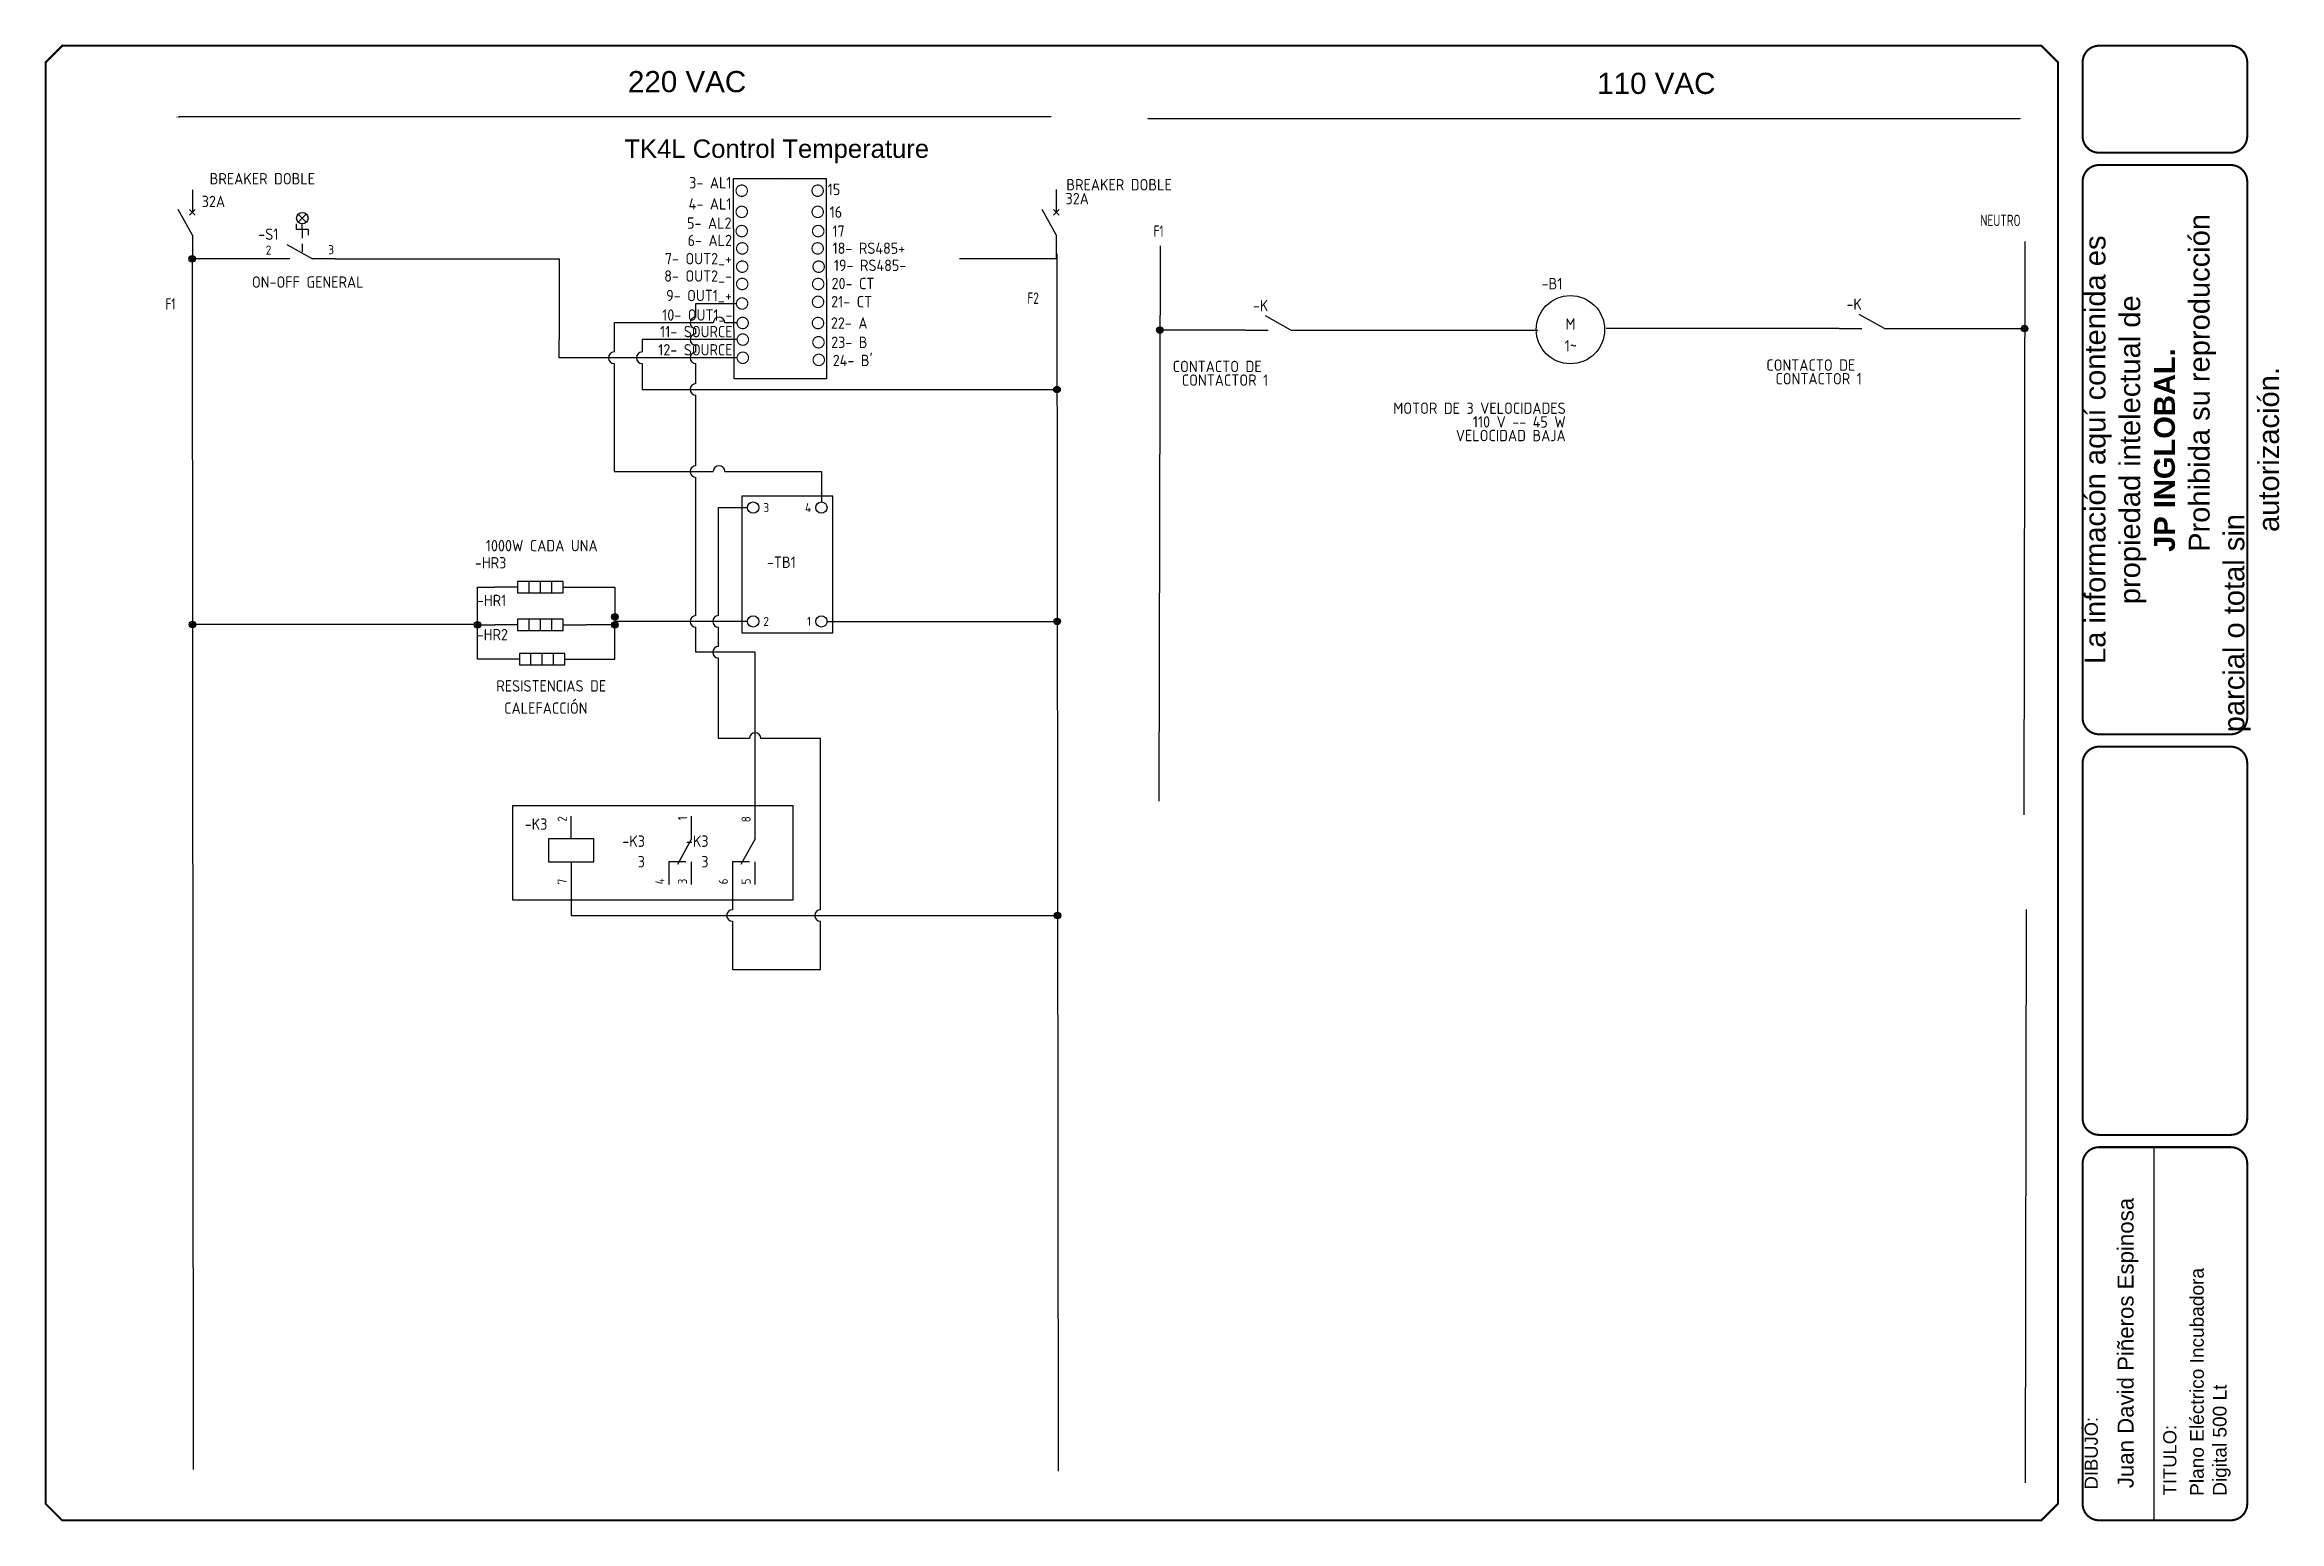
# Model space of a CAD drawing. Header units: inches. Extents: x 0 to 982, y 0 to 649.
import ezdxf
from ezdxf.enums import TextEntityAlignment as Align

# ---------------------------------------------------------------- set-up
doc = ezdxf.new("R2010")
doc.units = ezdxf.units.IN
doc.header["$MEASUREMENT"] = 0
for name, color, linetype in [('BLK_12_THHN', 9, 'Continuous'), ('DESC', 150, 'Continuous'), ('DESCCHILD', 20, 'Continuous'), ('LOC', 8, 'Continuous'), ('LOCBOX', 92, 'Continuous'), ('MISC', 7, 'Continuous'), ('SYMS', 7, 'Continuous'), ('TAGS', 150, 'Continuous'), ('TERMS', 123, 'Continuous'), ('TITLE', 7, 'Continuous'), ('WHT_12_THHN', 7, 'Continuous'), ('WIREFIXED', 7, 'Continuous'), ('XREFCHILD', 134, 'Continuous'), ('YEL_14_THHN', 255, 'Continuous')]:
    doc.layers.add(name, color=color, linetype=linetype)
doc.styles.add('Anotativo', font='arial.ttf')
doc.styles.get("Standard").update_dxf_attribs({"font": 'arial.ttf'})
doc.styles.add('WD_IEC', font='ISOCP2.shx', dxfattribs={"width": 0.9, "height": 4})
doc.dimstyles.get("Standard").update_dxf_attribs({"dimtxt": 0.18, "dimasz": 0.18, "dimexe": 0.18, "dimexo": 0.0625, "dimgap": 0.09, "dimtad": 0, "dimtih": 1, "dimtoh": 1, "dimdec": 4, "dimzin": 0, "dimdsep": 46, "dimtxsty": 'Standard', "dimcen": 0.09, "dimadec": 0, "dimazin": 0, "dimtfac": 1, "dimtdec": 4, "dimtofl": 0, "dimtmove": 0, "dimatfit": 3, "dimfxl": 1, "dimtolj": 1, "dimtzin": 0, "dimarcsym": 0})

msp = doc.modelspace()

# ---------------------------------------------------------------- texts
at = {"insert": (943.24116, 11.52064), "char_height": 5.9983593, "attachment_point": 1, "rotation": 90}
msp.add_mtext_dynamic_manual_height_columns('Plano Eléctrico Incubadora\\PDigital 500 Lt', width=126.407416, gutter_width=1, heights=[0], dxfattribs=at)
at = {"layer": 'BLK_12_THHN', "color": 7, "insert": (255.07625, 597.10459), "char_height": 8.0622646, "attachment_point": 7}
msp.add_mtext('TK4L Control Temperature', dxfattribs=at)
at = {"layer": 'DESC', "color": 7, "char_height": 9.294767, "attachment_point": 1}
for s, insert in [('220 VAC', (256.68928, 637.68672)), ('110 VAC', (682.66865, 636.91752))]:
    msp.add_mtext_dynamic_manual_height_columns(s, width=55.6893431, gutter_width=1, heights=[0], dxfattribs=dict(at, insert=insert))
at = {"layer": 'LOCBOX', "style": 'Anotativo'}
msp.add_text('TC4S TC', height=0.2, dxfattribs=at).set_placement((323.45883, 590.61387), align=Align.BOTTOM_CENTER)

# ---------------------------------------------------------------- blocks, each defined once
blk = doc.blocks.new('NO_NUM_acade_title')
blk.add_line((32.053, 5.711), (32.053, 0.032))
at = {"layer": 'TITLE'}
for p, q in [((30.594, 22.177), (30.594, 20.781)), ((30.594, 0.281), (30.594, 2.214))]:
    blk.add_line(p, q, dxfattribs=at)
at = {"layer": 'TITLE', "const_width": 0.0312}
blk.add_lwpolyline([(30.594, 0.281), (30.594, 22.177), (30.344, 22.427), (0.281, 22.427), (0.031, 22.177), (0.031, 0.281), (0.281, 0.031), (30.344, 0.031)], close=True, dxfattribs=at)
for points in [[(31.219, 22.427, 0.414214), (30.969, 22.177, 0.414214)], [(33.469, 22.177, 0.414214), (33.219, 22.427, 0.414214)], [(30.969, 21.052, 0.414214), (31.219, 20.802, 0.414214)], [(33.219, 20.802, 0.414214), (33.469, 21.052, 0.414214)], [(31.219, 20.615, 0.414214), (30.969, 20.365, 0.414214)], [(33.469, 20.365, 0.414214), (33.219, 20.615, 0.414214)], [(30.969, 12.219, 0.414214), (31.219, 11.969, 0.414214)], [(33.219, 11.969, 0.414214), (33.469, 12.219, 0.414214)], [(31.219, 11.781, 0.414214), (30.969, 11.531, 0.414214)], [(33.469, 11.531, 0.414214), (33.219, 11.781, 0.414214)], [(30.969, 6.135, 0.414214), (31.219, 5.885, 0.414214)], [(33.219, 5.885, 0.414214), (33.469, 6.135, 0.414214)], [(31.219, 5.698, 0.414214), (30.969, 5.448, 0.414214)], [(33.469, 5.448, 0.414214), (33.219, 5.698, 0.414214)], [(30.969, 0.281, 0.414214), (31.219, 0.031, 0.414214)], [(33.219, 0.031, 0.414214), (33.469, 0.281, 0.414214)]]:
    blk.add_lwpolyline(points, format="xyb", dxfattribs=at)
for points in [[(33.219, 22.427), (31.219, 22.427)], [(30.969, 22.177), (30.969, 21.052)], [(33.469, 22.177), (33.469, 21.052)], [(33.219, 20.802), (31.219, 20.802)], [(30.969, 20.365), (30.969, 12.219)], [(33.219, 20.615), (31.219, 20.615)], [(33.469, 20.365), (33.469, 12.219)], [(31.219, 11.969), (33.219, 11.969)], [(31.219, 11.781), (33.219, 11.781)], [(31.219, 5.885), (33.219, 5.885)], [(30.969, 5.448), (30.969, 0.281)], [(31.219, 5.698), (33.219, 5.698)], [(33.469, 5.448), (33.469, 0.281)], [(31.219, 0.031), (33.219, 0.031)]]:
    blk.add_lwpolyline(points, dxfattribs=at)
at = {"layer": 'TITLE', "color": 7, "const_width": 0.0312}
for points in [[(30.969, 11.531), (30.969, 6.135)], [(33.469, 11.531), (33.469, 6.135)]]:
    blk.add_lwpolyline(points, dxfattribs=at)
at = {"attachment_point": 1, "rotation": 90}
for s, width, heights, insert, char_height in [('\\pi1.0376;La información aquí contenida es \\P\\pi1.9451;propiedad intelectual de\\P\\pi2.7397;{\\fArial|b1|i0|c0|p34;JP INGLOBAL. \\P\\pi0.014096;}Prohibida su reproducción parcial o total sin \\P\\pi3.0418;autorización.', 8.53399, [2.581], (31, 12), 0.31623), ('Juan David Piñeros Espinosa', 4.87681, [0], (31.501, 0.518), 0.24167), ('DIBUJÓ:', 1.84714, [0], (31, 0.5), 0.2), ('TITULO:', 0.5, [0], (32.193, 0.41), 0.2)]:
    blk.add_mtext_dynamic_manual_height_columns(s, width=width, gutter_width=1, heights=heights, dxfattribs=dict(at, insert=insert, char_height=char_height))
blk = doc.blocks.new('*D19')
at = {"layer": 'Defpoints', "color": 0, "transparency": 16777216}
for p in [(59.33, 617.55), (442.67, 617.49), (442.67, 617.49)]:
    blk.add_point(p, dxfattribs=at)
at = {"layer": 'DESC', "color": 0, "lineweight": -2, "transparency": 16777216}
for p, q in [((59.33, 617.49), (59.12, 617.49)), ((59.33, 617.49), (59.33, 617.31)), ((442.49, 617.49), (59.51, 617.49)), ((442.67, 617.55), (442.67, 617.67))]:
    blk.add_line(p, q, dxfattribs=at)
at = {"layer": 'DESC', "color": 0, "transparency": 16777216}
for points in [[(59.51, 617.52), (59.51, 617.46), (59.33, 617.49)], [(442.49, 617.52), (442.49, 617.46), (442.67, 617.49)]]:
    blk.add_solid(points, dxfattribs=at)
at = {"layer": 'DESC', "color": 0, "transparency": 16777216, "insert": (58.55, 617.49), "char_height": 0.18, "attachment_point": 5}
blk.add_mtext('\\A1;110 VAC', dxfattribs=at)
blk = doc.blocks.new('VCB1')
for p, q in [((0, 7.5), (0, 2.5)), ((0, -2.5), (-3.12, 3.12)), ((0.62, 1.88), (-0.62, 3.12)), ((-0.62, 1.88), (0.62, 3.12)), ((0, -2.5), (0, -7.5))]:
    blk.add_line(p, q)
at = {"style": 'WD_IEC'}
for tag, p in [('INST', (-8, 5.25)), ('TAG1', (-8, -1.75)), ('LOC', (-8, 1.75)), ('RATING1', (-8, -6.35)), ('DESC1', (-8, -14.35)), ('DESC3', (-8, -21.35)), ('DESC2', (-8, -17.85))]:
    blk.add_attdef(tag, text='', height=2.5, dxfattribs=at).set_placement(p, align=Align.RIGHT)
blk.add_attdef('TERM01', text='', height=2, rotation=90, dxfattribs=at).set_placement((-1, 7.5), align=Align.RIGHT)
at = {"style": 'WD_IEC', "flags": 1}
for tag, p, height in [('X2TERM01', (0, 7.5), 0.32), ('MFG', (2.75, 6.5), 1.5), ('CAT', (2.75, 4), 1.5), ('X4LINK', (-2, 0), 0.32), ('X1LINK', (-0.5, 0), 0.32), ('X8TERM02', (0, -7.5), 0.32), ('ASSYCODE', (1, -9), 1), ('FAMILY', (1, -10.5), 1), ('CATDESC', (1, -12), 1), ('CONTACT', (1, -13.5), 1), ('COMMON', (2.25, -14.75), 1)]:
    blk.add_attdef(tag, p, '', height=height, dxfattribs=at)
at = {"style": 'WD_IEC'}
blk.add_attdef('TERM02', (-1, -7.5), '', height=2, rotation=90, dxfattribs=at)
at = {"lineweight": 15, "style": 'WD_IEC'}
blk.add_attdef('XREF', text='', height=2.5, dxfattribs=at).set_placement((-8, -10.35), align=Align.RIGHT)
blk = doc.blocks.new('HSW11S77')
for p, q in [((-0.97, 6.41), (-0.97, 7.66)), ((1.53, 6.41), (-0.97, 6.41)), ((-0.6, 9.79), (1.16, 8.02)), ((-0.6, 8.02), (1.16, 9.79)), ((0.28, 6.41), (0.28, 7.66)), ((0.28, 6.41), (0.28, 4.53)), ((1.53, 6.41), (1.53, 5.16)), ((-2.5, 0), (-7.5, 0)), ((-3.12, 3.12), (2.5, 0)), ((0.28, 3.28), (0.28, 1.54)), ((7.5, 0), (2.5, 0))]:
    blk.add_line(p, q)
blk.add_circle((0.28, 8.91), 1.25)
at = {"style": 'WD_IEC'}
for tag, p in [('INST', (-4.97, 10.15)), ('TAG1', (-4.97, 4.15)), ('LOC', (-4.97, 7.15)), ('DESC1', (-5.12, -9.72)), ('DESC3', (-5.12, -15.72)), ('DESC2', (-5.12, -12.72))]:
    blk.add_attdef(tag, text='', height=2.5, dxfattribs=at).set_placement(p, align=Align.RIGHT)
for tag, p, height, flags in [('X2LINK', (0, 10.92), 0.32, 1), ('MFG', (4.11, 13), 1.5, 1), ('CAT', (4.11, 10.42), 1.5, 1), ('TERM01', (-7.75, 0.9), 2, 8), ('X4TERM01', (-7.5, 0), 0.32, 1), ('X8LINK', (0, 0.57), 0.32, 1), ('X1TERM02', (7.5, 0), 0.32, 1), ('ASSYCODE', (3.47, -2.55), 1, 1), ('FAMILY', (3.47, -4.05), 1, 1), ('CATDESC', (3.47, -5.55), 1, 1), ('CONTACT', (3.53, -7.03), 1, 1), ('COMMON', (4.78, -8.28), 1, 1)]:
    blk.add_attdef(tag, p, '', height=height, dxfattribs=dict(at, flags=flags))
at = {"style": 'WD_IEC', "flags": 8}
blk.add_attdef('TERM02', text='', height=2, dxfattribs=at).set_placement((7.25, 1), align=Align.RIGHT)
at = {"lineweight": 15, "style": 'WD_IEC'}
for tag, p in [('XREF', (-5.12, -6.72)), ('WDTAGALT', (-5.12, -18.72))]:
    blk.add_attdef(tag, text='', height=2.5, dxfattribs=at).set_placement(p, align=Align.RIGHT)
blk = doc.blocks.new('WDDOT')
for radius in [0.72, 0.449, 0.223]:
    blk.add_circle((0, 0), radius)
blk = doc.blocks.new('WD_WNV')
at = {"linetype": 'Continuous', "style": 'WD_IEC', "width": 0.8}
blk.add_attdef('WIRENO', text='', height=2.5, dxfattribs=at).set_placement((-1.6, 0), align=Align.MIDDLE_RIGHT)
at = {"style": 'WD_IEC', "flags": 1}
for tag, p in [('W08USER', (-1, 0.375)), ('W04USER', (-1, 0.875)), ('W05USER', (-1, 0.75)), ('W09USER', (-1, 0.25)), ('W03USER', (-1, 1)), ('W06USER', (-1, 0.625)), ('W07USER', (-1, 0.5)), ('W02USER', (-1, 1.125)), ('W01USER', (-1, 1.25)), ('W10USER', (-1, 0.125))]:
    blk.add_attdef(tag, text='', height=0.08, dxfattribs=at).set_placement(p, align=Align.CENTER)
blk = doc.blocks.new('HCR21')
for p, q in [((-7.5, 0), (-2.5, 0)), ((2.5, 0), (-3.12, 3.12)), ((2.5, 0), (7.5, 0))]:
    blk.add_line(p, q)
at = {"style": 'WD_IEC'}
for tag, p in [('INST', (-2.5, 10.12)), ('TAG2', (-2.5, 4.12)), ('LOC', (-2.5, 7.12)), ('DESC2', (-2.5, -12.25)), ('DESC1', (-2.5, -9.25)), ('DESC3', (-2.5, -15.25))]:
    blk.add_attdef(tag, text='', height=2.5, dxfattribs=at).set_placement(p, align=Align.RIGHT)
for tag, p, height, flags in [('X4TERM01', (-7.5, 0), 0.32, 1), ('TERM01', (-7.5, 1), 2, 8), ('X2LINK', (0, 2.27), 0.32, 1), ('X8LINK', (0, 0.77), 0.32, 1), ('X1TERM02', (7.5, 0), 0.32, 1), ('CONTACT', (6.5, -2.25), 1, 1), ('FAMILY', (6.5, -3.75), 1, 1), ('COMMON', (7.75, -3.5), 1, 1)]:
    blk.add_attdef(tag, p, '', height=height, dxfattribs=dict(at, flags=flags))
at = {"style": 'WD_IEC', "flags": 8}
for tag, height, p in [('TERM02', 2, (7.5, 1)), ('XREF', 2.5, (-2.5, -6.25))]:
    blk.add_attdef(tag, text='', height=height, dxfattribs=at).set_placement(p, align=Align.RIGHT)
blk = doc.blocks.new('*D18')
at = {"layer": 'Defpoints', "color": 0, "transparency": 16777216}
for p in [(485.31, 616.78), (868.65, 616.72), (868.65, 616.72)]:
    blk.add_point(p, dxfattribs=at)
at = {"layer": 'DESC', "color": 0, "lineweight": -2, "transparency": 16777216}
for p, q in [((485.31, 616.72), (485.1, 616.72)), ((485.31, 616.72), (485.31, 616.54)), ((868.47, 616.72), (485.49, 616.72)), ((868.65, 616.78), (868.65, 616.9))]:
    blk.add_line(p, q, dxfattribs=at)
at = {"layer": 'DESC', "color": 0, "transparency": 16777216}
for points in [[(485.49, 616.75), (485.49, 616.69), (485.31, 616.72)], [(868.47, 616.75), (868.47, 616.69), (868.65, 616.72)]]:
    blk.add_solid(points, dxfattribs=at)
at = {"layer": 'DESC', "color": 0, "transparency": 16777216, "insert": (484.53, 616.72), "char_height": 0.18, "attachment_point": 5}
blk.add_mtext('\\A1;110 VAC', dxfattribs=at)
blk = doc.blocks.new('HMO1M9')
blk.add_circle((0, 0), 7.5)
at = {"style": 'WD_IEC'}
for tag, p in [('INST', (-1.76, 14.86)), ('TAG1', (-1.76, 8.86)), ('LOC', (-1.76, 11.86)), ('RATING1', (-1.03, -12.51)), ('DESC2', (-1.03, -21.51)), ('DESC1', (-1.03, -18.51)), ('DESC3', (-1.03, -24.51))]:
    blk.add_attdef(tag, text='', height=2.5, dxfattribs=at).set_placement(p, align=Align.RIGHT)
for tag, p in [('TERM01', (-7.38, 6.02)), ('TERM02', (-6.95, -8.6))]:
    blk.add_attdef(tag, p, '', height=2, dxfattribs=at)
at = {"style": 'WD_IEC', "flags": 1}
blk.add_attdef('X0TERM01', (-5.62, 5), '', height=0.32, rotation=360, dxfattribs=at)
for tag, p, height in [('X2LINK', (0, 7.5), 0.32), ('MFG', (7.92, 2.38), 1.5), ('CAT', (7.92, -0.12), 1.5), ('X0TERM02', (-5.59, -5), 0.32), ('X8LINK', (0, -7.5), 0.32), ('ASSYCODE', (7.84, -7.09), 1), ('FAMILY', (7.84, -8.59), 1), ('CATDESC', (7.84, -10.09), 1)]:
    blk.add_attdef(tag, p, '', height=height, dxfattribs=at)
at = {"style": 'WD_IEC'}
for tag, p in [('M', (0, 0)), ('1~', (0.07, -4.8))]:
    blk.add_attdef(tag, text='', height=2.5, dxfattribs=at).set_placement(p, align=Align.CENTER)
at = {"lineweight": 15, "style": 'WD_IEC'}
blk.add_attdef('XREF', text='', height=2.5, dxfattribs=at).set_placement((-1.03, -15.51), align=Align.RIGHT)
at = {"style": 'WD_IEC', "width": 0.9}
blk.add_attdef('WDTAGALT', text='', height=2.5, dxfattribs=at).set_placement((-1.03, -27.51), align=Align.RIGHT)
blk = doc.blocks.new('VT0002_1-')
at = {"const_width": 0.25}
blk.add_lwpolyline([(0, 1.25, 1), (0, -1.25, 1)], format="xyb", close=True, dxfattribs=at)
at = {"style": 'WD_IEC'}
for tag, p in [('INST', (-2.38, 6.15)), ('LOC', (-2.38, 3.31)), ('DESC1', (-2.44, -6.98)), ('DESC2', (-2.44, -9.88)), ('RATING1', (-2.61, -15.58)), ('DESC3', (-2.44, -12.79))]:
    blk.add_attdef(tag, text='', height=2.5, dxfattribs=at).set_placement(p, align=Align.RIGHT)
at = {"style": 'WD_IEC', "flags": 8}
for tag, height, p in [('TAGSTRIP', 2.5, (-2.25, 0.5)), ('TERM01', 2, (-2.25, -3.25))]:
    blk.add_attdef(tag, text='', height=height, dxfattribs=at).set_placement(p, align=Align.RIGHT)
at = {"style": 'WD_IEC', "flags": 1}
for tag, p, height in [('X4PIN01', (-1.25, 1), 0.25), ('X4TERM01', (-1.25, 0), 0.25), ('X4TERMDESC01', (-1.25, 0.5), 0.4), ('STRIPSEQ', (0, 0), 0.025), ('X2PIN01', (0, 2.25), 0.25), ('X2TERM01', (0, 1.25), 0.25), ('X8PIN01', (0, -0.25), 0.25), ('X2TERMDESC01', (0, 1.75), 0.4), ('X1PIN01', (1.25, 1), 0.25), ('X1TERM01', (1.25, 0), 0.25), ('X1TERMDESC01', (1.25, 0.5), 0.4), ('LINKTERM', (0, -0.04), 0.025), ('X8TERM01', (0, -1.25), 0.25), ('X8TERMDESC01', (0, -0.75), 0.4), ('ASSYCODE', (2.12, -4.36), 1), ('WDTYPE', (2.14, -2.87), 1), ('CATDESC', (2.12, -5.86), 1), ('MFG', (2.12, -7.86), 1.5), ('CAT', (2.12, -10.36), 1.5)]:
    blk.add_attdef(tag, p, '', height=height, dxfattribs=at)
at = {"style": 'WD_IEC'}
blk.add_attdef('CNT', (1.2, 2.12), '', height=2.5, dxfattribs=at)
blk = doc.blocks.new('VDV1TF')
blk.add_lwpolyline([(-2.5, -15), (17.5, -15), (17.5, 15), (-2.5, 15)], close=True)
for centre in [(0, 12.5), (15, 12.5), (0, -12.5), (15, -12.5)]:
    blk.add_circle(centre, 1.25)
at = {"style": 'WD_IEC'}
for tag, p in [('INST', (-5.25, 10.25)), ('TAG1', (-5.25, 3.25)), ('LOC', (-5.25, 6.75)), ('XREF', (-5.25, -1.6)), ('DESC1', (-5.25, -5.6)), ('DESC2', (-5.25, -9.1)), ('DESC3', (-5.25, -12.6))]:
    blk.add_attdef(tag, text='', height=2.5, dxfattribs=at).set_placement(p, align=Align.RIGHT)
at = {"style": 'WD_IEC', "flags": 1}
for tag, p, height in [('X4TERM02', (-1.25, 12.5), 0.32), ('X2TERM02', (0, 13.75), 0.32), ('X2TERM04', (15, 13.75), 0.32), ('X1TERM04', (16.25, 12.5), 0.32), ('X4TERM01', (-1.25, -12.5), 0.32), ('X8TERM01', (0, -13.75), 0.32), ('X8TERM03', (15, -13.75), 0.32), ('X1TERM03', (16.25, -12.5), 0.32), ('ASSYCODE', (18.5, -16.5), 1), ('FAMILY', (18.5, -18), 1), ('CATDESC', (18.5, -19.5), 1)]:
    blk.add_attdef(tag, p, '', height=height, dxfattribs=at)
at = {"style": 'WD_IEC'}
for tag, p in [('TERM02', (2.25, 12.5)), ('TERM01', (2.25, -12.5))]:
    blk.add_attdef(tag, text='', height=2, dxfattribs=at).set_placement(p, align=Align.MIDDLE_LEFT)
for tag, p in [('TERM04', (12.75, 12.5)), ('TERM03', (12.75, -12.5))]:
    blk.add_attdef(tag, text='', height=2, dxfattribs=at).set_placement(p, align=Align.MIDDLE_RIGHT)
at = {"lineweight": 15, "style": 'WD_IEC', "flags": 1}
for tag, p in [('MFG', (7.5, 5)), ('CAT', (7.5, 1))]:
    blk.add_attdef(tag, text='', height=2.7, dxfattribs=at).set_placement(p, align=Align.CENTER)
at = {"lineweight": 15, "style": 'WD_IEC'}
for tag, p in [('RATING2', (7.5, -7)), ('RATING1', (7.5, -3))]:
    blk.add_attdef(tag, text='', height=2.5, dxfattribs=at).set_placement(p, align=Align.CENTER)
blk = doc.blocks.new('HRE1HT')
for p, q in [((-5, 0), (-10, 0)), ((-2.5, -1.25), (-2.5, 1.25)), ((0, -1.25), (0, 1.25)), ((2.5, -1.25), (2.5, 1.25)), ((5, 0), (10, 0))]:
    blk.add_line(p, q)
blk.add_lwpolyline([(5, 1.25), (-5, 1.25), (-5, -1.25), (5, -1.25)], close=True)
at = {"style": 'WD_IEC'}
for tag, p, height, flags in [('MFG', (7.42, 14.62), 1.5, 9), ('CAT', (7.42, 12.12), 1.5, 9), ('X4TERM01', (-10, 0), 0.32, 1), ('TERM01', (-10, 1), 2, 8), ('X2LINK', (0, 1.88), 0.32, 1), ('X1TERM02', (10, 0), 0.32, 1), ('X8LINK', (0, -1.88), 0.32, 1), ('ASSYCODE', (6, -2.75), 1, 1), ('FAMILY', (6, -4.25), 1, 1), ('CATDESC', (6, -5.75), 1, 1)]:
    blk.add_attdef(tag, p, '', height=height, dxfattribs=dict(at, flags=flags))
for tag, p in [('INST', (-7.5, 11.12)), ('LOC', (-7.5, 7.62)), ('TAG1', (-7.5, 4.12)), ('DESC1', (-7.5, -11.25)), ('DESC2', (-7.5, -14.75)), ('DESC3', (-7.5, -18.25))]:
    blk.add_attdef(tag, text='', height=2.5, dxfattribs=at).set_placement(p, align=Align.RIGHT)
for tag, p in [('RATING1', (7.42, 8.12)), ('RATING2', (7.42, 4.12))]:
    blk.add_attdef(tag, p, '', height=2.5, dxfattribs=at)
at = {"style": 'WD_IEC', "flags": 8}
blk.add_attdef('TERM02', text='', height=2, dxfattribs=at).set_placement((10, 1), align=Align.RIGHT)
at = {"lineweight": 15, "style": 'WD_IEC'}
blk.add_attdef('XREF', text='', height=2.5, dxfattribs=at).set_placement((-7.5, -7.5), align=Align.RIGHT)
blk = doc.blocks.new('VCR23')
for p, q in [((0, 2.5), (0, 7.5)), ((0, 2.5), (-3.125, -3.125)), ((-5, -2.5), (-5, -7.5)), ((-1.25, -2.5), (-5, -2.5)), ((0, -7.5), (0, -2.5))]:
    blk.add_line(p, q)
at = {"style": 'WD_IEC'}
for tag, p in [('INST', (-10.25, 7.75)), ('LOC', (-10.25, 4.25)), ('TAG2', (-10.25, 0.75)), ('XREF', (-10.25, -3.75)), ('DESC2', (-10.25, -11.1)), ('DESC1', (-10.25, -7.6)), ('DESC3', (-10.25, -14.6))]:
    blk.add_attdef(tag, text='', height=2.5, dxfattribs=at).set_placement(p, align=Align.RIGHT)
blk.add_attdef('TERM01', text='', height=2, rotation=90, dxfattribs=at).set_placement((-1, 7.5), align=Align.RIGHT)
at = {"style": 'WD_IEC', "flags": 1}
for tag, p, height in [('X2TERM01', (0, 7.5), 0.32), ('X4LINK', (-2, 0), 0.32), ('X1LINK', (-0.5, 0), 0.32), ('CONTACT', (4, -3.5), 1), ('FAMILY', (4, -5), 1), ('X8TERM03', (-5, -7.5), 0.32), ('X8TERM02', (0, -7.5), 0.32)]:
    blk.add_attdef(tag, p, '', height=height, dxfattribs=at)
at = {"style": 'WD_IEC'}
for tag, p in [('TERM03', (-6, -7.5)), ('TERM02', (-1, -7.5))]:
    blk.add_attdef(tag, p, '', height=2, rotation=90, dxfattribs=at)
blk = doc.blocks.new('VCR1')
for p, q in [((0, 2.5), (0, 7.5)), ((0, -2.5), (0, -7.5))]:
    blk.add_line(p, q)
blk.add_lwpolyline([(-5, 2.5), (-5, -2.5), (5, -2.5), (5, 2.5)], close=True)
at = {"style": 'WD_IEC'}
for tag, p in [('INST', (-5.25, 11.5)), ('LOC', (-5.25, 8)), ('TAG1', (-5.25, 4.5)), ('DESC1', (-5.25, -6.85)), ('DESC2', (-5.25, -10.35)), ('DESC3', (-5.25, -13.85))]:
    blk.add_attdef(tag, text='', height=2.5, dxfattribs=at).set_placement(p, align=Align.RIGHT)
blk.add_attdef('TERM01', text='', height=2, rotation=90, dxfattribs=at).set_placement((-1, 7.5), align=Align.RIGHT)
at = {"style": 'WD_IEC', "flags": 1}
for tag, p, height in [('X2TERM01', (0, 7.5), 0.32), ('X4LINK', (-5, 0), 0.32), ('X1LINK', (5, 0), 0.32), ('ASSYCODE', (1, -4), 1), ('FAMILY', (1, -5.5), 1), ('X8TERM02', (0, -7.5), 0.32), ('CATDESC', (1, -7), 1)]:
    blk.add_attdef(tag, p, '', height=height, dxfattribs=at)
at = {"style": 'WD_IEC', "flags": 9}
for tag, p in [('MFG', (-6, 1)), ('CAT', (-6, -1.5))]:
    blk.add_attdef(tag, text='', height=1.5, dxfattribs=at).set_placement(p, align=Align.RIGHT)
at = {"style": 'WD_IEC'}
blk.add_attdef('TERM02', (-1, -7.5), '', height=2, rotation=90, dxfattribs=at)
at = {"lineweight": 9, "style": 'WD_IEC'}
for tag, p in [('NO', (-5.5, -16.5)), ('NC', (-5.5, -20))]:
    blk.add_attdef(tag, text='', height=2.5, dxfattribs=at).set_placement(p, align=Align.TOP_RIGHT)
for tag, p in [('XREFNO', (-4, -16.5)), ('XREFNC', (-4, -20))]:
    blk.add_attdef(tag, text='', height=2.5, dxfattribs=at).set_placement(p, align=Align.TOP_LEFT)

# ---------------------------------------------------------------- dimensions: what is measured, and where the dimension line sits
at = {"layer": 'DESC', "color": 7}
for base, p1, p2, picture, middle in [((442.67253, 617.48825), (59.32923, 617.55179), (442.67253, 617.48825), '*D19', (58.54813, 617.48825)), ((868.6519, 616.71905), (485.3086, 616.78259), (868.6519, 616.71905), '*D18', (484.5275, 616.71905))]:
    dim = msp.add_linear_dim(base=base, p1=p1, p2=p2, text='110 VAC', dimstyle='Standard', dxfattribs=at)
    dim.commit()
    dim.dimension.update_dxf_attribs({"geometry": picture, "text_midpoint": middle, "dimtype": 160})

# ---------------------------------------------------------------- linework, layer by layer
at = {"layer": 'LOCBOX'}
for points in [[(303.12975, 590.51387), (343.78791, 590.51387), (343.96979, 502.35053), (303.31163, 502.35053)], [(206.07356, 314.84628), (329.21834, 314.84628), (329.21834, 273.33147), (206.07356, 273.33147)]]:
    msp.add_lwpolyline(points, close=True, dxfattribs=at)
at = {"layer": 'WHT_12_THHN'}
for p, q in [((490.5726, 560.84115), (489.94131, 316.87273)), ((870.53611, 562.71782), (870.10349, 310.84376)), ((98.01378, 555.1908), (65.19282, 555.1908)), ((65.22528, 555.54066), (65.65633, 23.14272)), ((128.01378, 555.1908), (226.46734, 555.1908)), ((226.46734, 555.1908), (226.46734, 519.66291)), ((402.41179, 555.32927), (444.90266, 555.32927)), ((445.18879, 557.41733), (445.71151, 22.3848)), ((528.06442, 523.85415), (490.4769, 523.85415)), ((558.06442, 523.85415), (656.56583, 523.85415)), ((686.56583, 524.64181), (788.95788, 524.64181)), ((818.95788, 524.47455), (870.47342, 524.47455)), ((226.46734, 511.67709), (226.46734, 519.66291)), ((304.66906, 511.67709), (226.46734, 511.67709)), ((190.59284, 394.28498), (190.59284, 410.82034)), ((190.59284, 410.82034), (198.21284, 410.82034)), ((238.21284, 410.82034), (250.91284, 410.82034)), ((250.91284, 410.82034), (250.91284, 394.28498)), ((189.15788, 394.40536), (65.35569, 394.40536)), ((190.59284, 379.25284), (190.59284, 394.28498)), ((190.59284, 394.28498), (198.21284, 394.28498)), ((250.91284, 394.28498), (238.21284, 394.28498)), ((309.20264, 395.8215), (250.91284, 395.8215)), ((250.91284, 379.25284), (250.91284, 394.28498)), ((344.20264, 395.8215), (445.34517, 395.8215)), ((198.96512, 379.25284), (190.59284, 379.25284)), ((238.96512, 379.25284), (250.91284, 379.25284)), ((231.7602, 280.2211), (231.7602, 266.58414)), ((231.7602, 266.58414), (445.47293, 266.58414)), ((871.182, 269.1803), (870.74938, 17.30624))]:
    msp.add_line(p, q, dxfattribs=at)
at = {"layer": 'YEL_14_THHN'}
for p, q in [((286.56681, 529.50602), (286.56681, 535.51943)), ((286.56681, 535.51943), (304.34681, 535.51943)), ((294.18681, 526.96602), (250.61988, 526.96602)), ((250.61988, 526.96602), (250.61988, 514.21709)), ((286.56681, 522.20291), (286.56681, 524.42602)), ((304.60637, 526.96602), (299.26681, 526.96602)), ((304.66906, 519.66291), (262.91329, 519.66291)), ((262.91329, 519.66291), (262.91329, 514.21709)), ((286.56681, 514.21709), (286.56681, 517.12291)), ((250.61988, 509.13709), (250.61988, 461.65901)), ((262.91329, 509.13709), (262.91329, 504.28656)), ((262.91329, 504.28656), (262.91329, 497.78405)), ((286.56681, 500.32405), (286.56681, 509.13709)), ((262.91329, 497.78405), (445.24493, 497.78405)), ((286.56681, 464.19901), (286.56681, 495.24405)), ((250.61988, 461.65901), (294.18681, 461.65901)), ((299.26681, 461.65901), (341.70264, 461.65901)), ((341.70264, 461.65901), (341.70264, 448.3215)), ((286.56681, 398.3615), (286.56681, 459.11901)), ((296.50264, 398.3615), (296.50264, 445.8215)), ((296.50264, 445.8215), (309.20264, 445.8215)), ((286.56681, 382.23026), (286.56681, 393.2815)), ((296.50264, 384.77026), (296.50264, 393.2815)), ((312.59758, 382.23026), (286.56681, 382.23026)), ((296.50264, 344.31948), (296.50264, 379.69026)), ((312.59758, 310.2211), (312.59758, 382.23026)), ((310.05758, 344.31948), (296.50264, 344.31948)), ((341.29838, 344.31948), (315.13758, 344.31948)), ((341.29838, 269.12414), (341.29838, 344.31948)), ((302.59758, 280.2211), (302.59758, 269.12414)), ((302.59758, 264.04414), (302.59758, 242.81745)), ((341.29838, 242.81745), (341.29838, 264.04414)), ((302.59758, 242.81745), (341.29838, 242.81745))]:
    msp.add_line(p, q, dxfattribs=at)
for centre, start, end in [((286.56681, 526.96602), 90, 270), ((286.56681, 519.66291), 90, 270), ((296.72681, 526.96602), 0, 180), ((250.61988, 511.67709), 90, 270), ((262.91329, 511.67709), 90, 270), ((286.56681, 511.67709), 90, 270), ((286.56681, 497.78405), 90, 270), ((286.56681, 461.65901), 90, 270), ((296.72681, 461.65901), 0, 180), ((286.56681, 395.8215), 90, 270), ((296.50264, 395.8215), 90, 270), ((296.50264, 382.23026), 90, 270), ((312.59758, 344.31948), 0, 180), ((302.59758, 266.58414), 90, 270), ((341.29838, 266.58414), 90, 270)]:
    msp.add_arc(centre, 2.54, start, end, dxfattribs=at)

# ---------------------------------------------------------------- block references
at = {"layer": 'LOC', "color": 7, "xscale": 28.93527259246057, "yscale": 28.93527259246057, "zscale": 28.93527259246057}
msp.add_blockref('NO_NUM_acade_title', (-0.10356, -0.12295), dxfattribs=at)
at = {"layer": 'SYMS'}
ref = msp.add_blockref('VCB1', (65.24761, 570.54066), dxfattribs=dict(at, xscale=2, yscale=2, zscale=2))
ref.add_attrib('DESC2', '32A', dxfattribs={"layer": 'DESC', "height": 5, "style": 'WD_IEC'}).set_placement((79.64635, 577.86625), align=Align.RIGHT)
ref.add_attrib('DESC1', 'BREAKER DOBLE', dxfattribs={"layer": 'DESC', "height": 5, "style": 'WD_IEC'}).set_placement((119.17306, 587.86422), align=Align.RIGHT)
ref = msp.add_blockref('VT0002_1-', (306.69589, 585.09857), dxfattribs=dict(at, xscale=2, yscale=2, zscale=2))
ref.add_attrib('TAGSTRIP', '3- AL1', dxfattribs={"layer": 'TAGS', "height": 5, "style": 'WD_IEC', "flags": 8}).set_placement((302.19589, 586.09857), align=Align.RIGHT)
ref = msp.add_blockref('VCB1', (444.90266, 570.63038), dxfattribs=dict(at, xscale=2, yscale=2, zscale=2))
ref.add_attrib('DESC2', '32A', dxfattribs={"layer": 'DESC', "height": 5, "style": 'WD_IEC'}).set_placement((459.26629, 579.12766), align=Align.RIGHT)
ref.add_attrib('DESC1', 'BREAKER DOBLE', dxfattribs={"layer": 'DESC', "height": 5, "style": 'WD_IEC'}).set_placement((495.68052, 585.22995), align=Align.RIGHT)
ref = msp.add_blockref('VT0002_1-', (306.69589, 575.80175), dxfattribs=dict(at, xscale=2, yscale=2, zscale=2))
ref.add_attrib('TAGSTRIP', '4- AL1', dxfattribs={"layer": 'TAGS', "height": 5, "style": 'WD_IEC', "flags": 8}).set_placement((302.19589, 576.80175), align=Align.RIGHT)
ref = msp.add_blockref('VT0002_1-', (340.07181, 585.09857), dxfattribs=dict(at, xscale=2, yscale=2, zscale=2))
ref.add_attrib('TAGSTRIP', '15', dxfattribs={"layer": 'TAGS', "height": 5, "style": 'WD_IEC', "flags": 8}).set_placement((349.9997, 583.16479), align=Align.RIGHT)
ref = msp.add_blockref('HSW11S77', (113.01378, 555.1908), dxfattribs=dict(at, xscale=2, yscale=2, zscale=2))
ref.add_attrib('TERM02', '3', dxfattribs={"layer": 'TERMS', "height": 4, "style": 'WD_IEC', "flags": 8}).set_placement((127.5101, 557.19102), align=Align.RIGHT)
ref.add_attrib('TERM01', '2', (97.5101, 556.9926), dxfattribs={"layer": 'TERMS', "height": 4, "style": 'WD_IEC', "flags": 8})
ref.add_attrib('TAG1', '-S1', dxfattribs={"layer": 'TAGS', "height": 5, "style": 'WD_IEC'}).set_placement((103.06991, 563.48941), align=Align.RIGHT)
ref.add_attrib('DESC1', 'ON-OFF GENERAL', dxfattribs={"layer": 'DESC', "height": 5, "style": 'WD_IEC'}).set_placement((140.48227, 542.43484), align=Align.RIGHT)
ref = msp.add_blockref('VT0002_1-', (306.69589, 567.3501), dxfattribs=dict(at, xscale=2, yscale=2, zscale=2))
ref.add_attrib('TAGSTRIP', '5- AL2', dxfattribs={"layer": 'TAGS', "height": 5, "style": 'WD_IEC', "flags": 8}).set_placement((302.19589, 568.3501), align=Align.RIGHT)
ref = msp.add_blockref('VT0002_1-', (340.07181, 575.80175), dxfattribs=dict(at, xscale=2, yscale=2, zscale=2))
ref.add_attrib('TAGSTRIP', '16', dxfattribs={"layer": 'TAGS', "height": 5, "style": 'WD_IEC', "flags": 8}).set_placement((350.83028, 573.21173), align=Align.RIGHT)
ref = msp.add_blockref('VT0002_1-', (340.28305, 567.3501), dxfattribs=dict(at, xscale=2, yscale=2, zscale=2))
ref.add_attrib('TAGSTRIP', '17', dxfattribs={"layer": 'TAGS', "height": 5, "style": 'WD_IEC', "flags": 8}).set_placement((351.9291, 564.82787), align=Align.RIGHT)
ref = msp.add_blockref('VT0002_1-', (306.90713, 559.74361), dxfattribs=dict(at, xscale=2, yscale=2, zscale=2))
ref.add_attrib('TAGSTRIP', '6- AL2', dxfattribs={"layer": 'TAGS', "height": 5, "style": 'WD_IEC', "flags": 8}).set_placement((302.40713, 560.74361), align=Align.RIGHT)
ref = msp.add_blockref('VT0002_1-', (340.07181, 559.74361), dxfattribs=dict(at, xscale=2, yscale=2, zscale=2))
ref.add_attrib('TAGSTRIP', '18- RS485+', dxfattribs={"layer": 'TAGS', "height": 5, "style": 'WD_IEC', "flags": 8}).set_placement((378.51859, 557.3118), align=Align.RIGHT)
at = {"layer": 'SYMS', "xscale": 2, "yscale": 2, "zscale": 2}
for p in [(65.19244, 555.1908), (490.4769, 523.85415), (870.47043, 524.47455), (445.24705, 497.78405), (65.35574, 394.40536), (190.59284, 394.28498), (250.91284, 397.84605), (250.91284, 394.28498), (445.34666, 395.8215), (445.47293, 266.58414)]:
    msp.add_blockref('WDDOT', p, dxfattribs=at)
at = {"layer": 'SYMS'}
ref = msp.add_blockref('VT0002_1-', (306.90713, 544.10805), dxfattribs=dict(at, xscale=2, yscale=2, zscale=2))
ref.add_attrib('TAGSTRIP', '8- OUT2_-', dxfattribs={"layer": 'TAGS', "height": 5, "style": 'WD_IEC', "flags": 8}).set_placement((302.40713, 545.10805), align=Align.RIGHT)
ref = msp.add_blockref('VT0002_1-', (306.90713, 551.71454), dxfattribs=dict(at, xscale=2, yscale=2, zscale=2))
ref.add_attrib('TAGSTRIP', '7- OUT2_+', dxfattribs={"layer": 'TAGS', "height": 5, "style": 'WD_IEC', "flags": 8}).set_placement((302.40713, 552.71454), align=Align.RIGHT)
ref = msp.add_blockref('VT0002_1-', (340.49429, 551.71454), dxfattribs=dict(at, xscale=2, yscale=2, zscale=2))
ref.add_attrib('TAGSTRIP', '19- RS485-', dxfattribs={"layer": 'TAGS', "height": 5, "style": 'WD_IEC', "flags": 8}).set_placement((379.00623, 549.79573), align=Align.RIGHT)
ref = msp.add_blockref('VT0002_1-', (306.84681, 535.51943), dxfattribs=dict(at, xscale=2, yscale=2, zscale=2))
ref.add_attrib('TAGSTRIP', '9- OUT1_+', dxfattribs={"layer": 'TAGS', "height": 5, "style": 'WD_IEC', "flags": 8}).set_placement((302.34681, 536.51943), align=Align.RIGHT)
ref = msp.add_blockref('VT0002_1-', (340.28305, 544.10805), dxfattribs=dict(at, xscale=2, yscale=2, zscale=2))
ref.add_attrib('TAGSTRIP', '20- CT', dxfattribs={"layer": 'TAGS', "height": 5, "style": 'WD_IEC', "flags": 8}).set_placement((364.98876, 541.8099), align=Align.RIGHT)
ref = msp.add_blockref('HMO1M9', (670.88575, 524.01155), dxfattribs=dict(at, xscale=2, yscale=2, zscale=2))
ref.add_attrib('1~', '1~', dxfattribs={"layer": 'MISC', "height": 5, "style": 'WD_IEC'}).set_placement((671.03292, 514.41568), align=Align.CENTER)
ref.add_attrib('M', 'M', dxfattribs={"layer": 'MISC', "height": 5, "style": 'WD_IEC'}).set_placement((670.88575, 524.01154), align=Align.CENTER)
ref.add_attrib('TAG1', '-B1', dxfattribs={"layer": 'TAGS', "height": 5, "style": 'WD_IEC'}).set_placement((667.37547, 541.72566), align=Align.RIGHT)
ref.add_attrib('DESC1', 'MOTOR DE 3 VELOCIDADES', dxfattribs={"layer": 'DESC', "height": 5, "style": 'WD_IEC'}).set_placement((668.82997, 486.99609), align=Align.RIGHT)
ref.add_attrib('DESC2', '110 V -- 45 W', dxfattribs={"layer": 'DESC', "height": 5, "style": 'WD_IEC'}).set_placement((668.82997, 480.99609), align=Align.RIGHT)
ref.add_attrib('DESC3', 'VELOCIDAD BAJA', dxfattribs={"layer": 'DESC', "height": 5, "style": 'WD_IEC'}).set_placement((668.82997, 474.99609), align=Align.RIGHT)
ref = msp.add_blockref('VT0002_1-', (307.10637, 526.96602), dxfattribs=dict(at, xscale=2, yscale=2, zscale=2))
ref.add_attrib('TAGSTRIP', '10- OUT1_-', dxfattribs={"layer": 'TAGS', "height": 5, "style": 'WD_IEC', "flags": 8}).set_placement((302.60637, 527.96602), align=Align.RIGHT)
ref = msp.add_blockref('VT0002_1-', (340.21509, 536.23368), dxfattribs=dict(at, xscale=2, yscale=2, zscale=2))
ref.add_attrib('TAGSTRIP', '21- CT', dxfattribs={"layer": 'TAGS', "height": 5, "style": 'WD_IEC', "flags": 8}).set_placement((363.98876, 533.82408), align=Align.RIGHT)
ref = msp.add_blockref('HCR21', (543.06442, 523.85415), dxfattribs=dict(at, xscale=2, yscale=2, zscale=2))
ref.add_attrib('DESC2', 'CONTACTOR 1', dxfattribs={"layer": 'DESCCHILD', "height": 5, "style": 'WD_IEC'}).set_placement((538.06442, 499.35415), align=Align.RIGHT)
ref.add_attrib('DESC1', 'CONTACTO DE ', dxfattribs={"layer": 'DESCCHILD', "height": 5, "style": 'WD_IEC'}).set_placement((538.06442, 505.35415), align=Align.RIGHT)
ref.add_attrib('TAG2', '-K', dxfattribs={"layer": 'TAGS', "height": 5, "style": 'WD_IEC'}).set_placement((538.06442, 532.10415), align=Align.RIGHT)
ref = msp.add_blockref('HCR21', (803.95788, 524.47455), dxfattribs=dict(at, xscale=2, yscale=2, zscale=2))
ref.add_attrib('DESC2', 'CONTACTOR 1', dxfattribs={"layer": 'DESCCHILD', "height": 5, "style": 'WD_IEC'}).set_placement((798.95788, 499.97455), align=Align.RIGHT)
ref.add_attrib('DESC1', 'CONTACTO DE ', dxfattribs={"layer": 'DESCCHILD', "height": 5, "style": 'WD_IEC'}).set_placement((798.95788, 505.97455), align=Align.RIGHT)
ref.add_attrib('TAG2', '-K', dxfattribs={"layer": 'TAGS', "height": 5, "style": 'WD_IEC'}).set_placement((798.95788, 532.72455), align=Align.RIGHT)
ref = msp.add_blockref('VT0002_1-', (307.16906, 519.66291), dxfattribs=dict(at, xscale=2, yscale=2, zscale=2))
ref.add_attrib('TAGSTRIP', '11- SOURCE', dxfattribs={"layer": 'TAGS', "height": 5, "style": 'WD_IEC', "flags": 8}).set_placement((302.66906, 520.66291), align=Align.RIGHT)
ref = msp.add_blockref('VT0002_1-', (340.21509, 526.93686), dxfattribs=dict(at, xscale=2, yscale=2, zscale=2))
ref.add_attrib('TAGSTRIP', '22- A', dxfattribs={"layer": 'TAGS', "height": 5, "style": 'WD_IEC', "flags": 8}).set_placement((361.98876, 524.42899), align=Align.RIGHT)
ref = msp.add_blockref('VT0002_1-', (340.42633, 518.48521), dxfattribs=dict(at, xscale=2, yscale=2, zscale=2))
ref.add_attrib('TAGSTRIP', '23- B', dxfattribs={"layer": 'TAGS', "height": 5, "style": 'WD_IEC', "flags": 8}).set_placement((361.95893, 515.97341), align=Align.RIGHT)
ref = msp.add_blockref('VT0002_1-', (307.16906, 511.67709), dxfattribs=dict(at, xscale=2, yscale=2, zscale=2))
ref.add_attrib('TAGSTRIP', '12- SOURCE', dxfattribs={"layer": 'TAGS', "height": 5, "style": 'WD_IEC', "flags": 8}).set_placement((302.66906, 512.67709), align=Align.RIGHT)
ref = msp.add_blockref('VT0002_1-', (340.55122, 510.73758), dxfattribs=dict(at, xscale=2, yscale=2, zscale=2))
ref.add_attrib('TAGSTRIP', "24- B'", dxfattribs={"layer": 'TAGS', "height": 5, "style": 'WD_IEC', "flags": 8}).set_placement((364.20893, 507.98758), align=Align.RIGHT)
ref = msp.add_blockref('VDV1TF', (311.70264, 420.8215), dxfattribs=dict(at, xscale=2, yscale=2, zscale=2))
ref.add_attrib('TERM04', '4', dxfattribs={"layer": 'TERMS', "height": 4, "style": 'WD_IEC'}).set_placement((337.20264, 445.8215), align=Align.MIDDLE_RIGHT)
ref.add_attrib('TERM03', '1', dxfattribs={"layer": 'TERMS', "height": 4, "style": 'WD_IEC'}).set_placement((337.20264, 395.8215), align=Align.MIDDLE_RIGHT)
ref.add_attrib('TERM02', '3', dxfattribs={"layer": 'TERMS', "height": 4, "style": 'WD_IEC'}).set_placement((316.20264, 445.8215), align=Align.MIDDLE_LEFT)
ref.add_attrib('TERM01', '2', dxfattribs={"layer": 'TERMS', "height": 4, "style": 'WD_IEC'}).set_placement((316.20264, 395.8215), align=Align.MIDDLE_LEFT)
ref.add_attrib('TAG1', '-TB1', dxfattribs={"layer": 'TAGS', "height": 5, "style": 'WD_IEC'}).set_placement((330.45264, 419.3215), align=Align.RIGHT)
ref = msp.add_blockref('HRE1HT', (218.21284, 410.82034), dxfattribs=dict(at, xscale=2, yscale=2, zscale=2))
ref.add_attrib('DESC3', '1000W CADA UNA', dxfattribs={"layer": 'DESC', "height": 5, "style": 'WD_IEC'}).set_placement((243.38553, 426.60409), align=Align.RIGHT)
ref.add_attrib('DESC2', 'CALEFACCIÓN', dxfattribs={"layer": 'DESC', "height": 5, "style": 'WD_IEC'}).set_placement((238.90827, 355.20141), align=Align.RIGHT)
ref.add_attrib('DESC1', 'RESISTENCIAS DE', dxfattribs={"layer": 'DESC', "height": 5, "style": 'WD_IEC'}).set_placement((247.1469, 364.9723), align=Align.RIGHT)
ref.add_attrib('TAG1', '-HR3', dxfattribs={"layer": 'TAGS', "height": 5, "style": 'WD_IEC'}).set_placement((203.21284, 419.07034), align=Align.RIGHT)
ref = msp.add_blockref('HRE1HT', (218.21284, 394.28498), dxfattribs=dict(at, xscale=2, yscale=2, zscale=2))
ref.add_attrib('TAG1', '-HR1', dxfattribs={"layer": 'TAGS', "height": 5, "style": 'WD_IEC'}).set_placement((203.21284, 402.53498), align=Align.RIGHT)
ref = msp.add_blockref('HRE1HT', (218.96512, 379.25284), dxfattribs=dict(at, xscale=2, yscale=2, zscale=2))
ref.add_attrib('TAG1', '-HR2', dxfattribs={"layer": 'TAGS', "height": 5, "style": 'WD_IEC'}).set_placement((203.96512, 387.50284), align=Align.RIGHT)
ref = msp.add_blockref('VCR1', (231.7602, 295.2211), dxfattribs=dict(at, xscale=2, yscale=2, zscale=2))
ref.add_attrib('TERM02', '7', (229.7602, 280.2211), dxfattribs={"layer": 'TERMS', "height": 4, "rotation": 90, "style": 'WD_IEC'})
ref.add_attrib('TERM01', '2', dxfattribs={"layer": 'TERMS', "height": 4, "rotation": 90, "style": 'WD_IEC'}).set_placement((229.7602, 310.2211), align=Align.RIGHT)
ref.add_attrib('TAG1', '-K3', dxfattribs={"layer": 'TAGS', "height": 5, "style": 'WD_IEC'}).set_placement((221.2602, 304.2211), align=Align.RIGHT)
ref = msp.add_blockref('VCR23', (284.64446, 295.2211), dxfattribs=dict(at, xscale=2, yscale=2, zscale=2))
ref.add_attrib('TERM03', '4', (272.64446, 280.2211), dxfattribs={"layer": 'TERMS', "height": 4, "rotation": 90, "style": 'WD_IEC'})
ref.add_attrib('TERM02', '3', (282.64446, 280.2211), dxfattribs={"layer": 'TERMS', "height": 4, "rotation": 90, "style": 'WD_IEC'})
ref.add_attrib('TERM01', '1', dxfattribs={"layer": 'TERMS', "height": 4, "rotation": 90, "style": 'WD_IEC'}).set_placement((282.64446, 310.2211), align=Align.RIGHT)
ref.add_attrib('XREF', '3', dxfattribs={"layer": 'XREFCHILD', "height": 5, "style": 'WD_IEC'}).set_placement((264.14446, 287.7211), align=Align.RIGHT)
ref.add_attrib('TAG2', '-K3', dxfattribs={"layer": 'TAGS', "height": 5, "style": 'WD_IEC'}).set_placement((264.14446, 296.7211), align=Align.RIGHT)
ref = msp.add_blockref('VCR23', (312.59758, 295.2211), dxfattribs=dict(at, xscale=2, yscale=2, zscale=2))
ref.add_attrib('TERM03', '6', (300.59758, 280.2211), dxfattribs={"layer": 'TERMS', "height": 4, "rotation": 90, "style": 'WD_IEC'})
ref.add_attrib('TERM02', '5', (310.59758, 280.2211), dxfattribs={"layer": 'TERMS', "height": 4, "rotation": 90, "style": 'WD_IEC'})
ref.add_attrib('TERM01', '8', dxfattribs={"layer": 'TERMS', "height": 4, "rotation": 90, "style": 'WD_IEC'}).set_placement((310.59758, 310.2211), align=Align.RIGHT)
ref.add_attrib('XREF', '3', dxfattribs={"layer": 'XREFCHILD', "height": 5, "style": 'WD_IEC'}).set_placement((292.09758, 287.7211), align=Align.RIGHT)
ref.add_attrib('TAG2', '-K3', dxfattribs={"layer": 'TAGS', "height": 5, "style": 'WD_IEC'}).set_placement((292.09758, 296.7211), align=Align.RIGHT)
at = {"layer": 'WIREFIXED'}
ref = msp.add_blockref('WD_WNV', (480.61725, 296.58751), dxfattribs=dict(at, xscale=2, yscale=2, zscale=2))
ref.add_attrib('WIRENOF', 'F1', dxfattribs={"linetype": 'Continuous', "height": 5, "style": 'WD_IEC', "width": 0.8}).set_placement((492.07977, 567.31213), align=Align.MIDDLE_RIGHT)
ref = msp.add_blockref('WD_WNV', (677.76711, 289.9475), dxfattribs=dict(at, xscale=2, yscale=2, zscale=2))
ref.add_attrib('WIRENOF', 'NEUTRO', dxfattribs={"linetype": 'Continuous', "height": 5, "style": 'WD_IEC', "width": 0.8}).set_placement((868.72179, 572.03806), align=Align.MIDDLE_RIGHT)
ref = msp.add_blockref('WD_WNV', (425.81595, 267.15122), dxfattribs=dict(at, xscale=2, yscale=2, zscale=2))
ref.add_attrib('WIRENOF', 'F2', dxfattribs={"linetype": 'Continuous', "height": 5, "style": 'WD_IEC', "width": 0.8}).set_placement((437.27846, 537.87585), align=Align.MIDDLE_RIGHT)
ref = msp.add_blockref('WD_WNV', (46.37599, 264.57925), dxfattribs=dict(at, xscale=2, yscale=2, zscale=2))
ref.add_attrib('WIRENOF', 'F1', dxfattribs={"linetype": 'Continuous', "height": 5, "style": 'WD_IEC', "width": 0.8}).set_placement((57.8385, 535.30388), align=Align.MIDDLE_RIGHT)

msp.set_redraw_order([(e.dxf.handle, doc.entitydb.next_handle()) for e in msp.query("TEXT MTEXT ATTDEF DIMENSION ARC_DIMENSION")])  # texts and dimensions are drawn at this point

doc.saveas('drawing.dxf')
